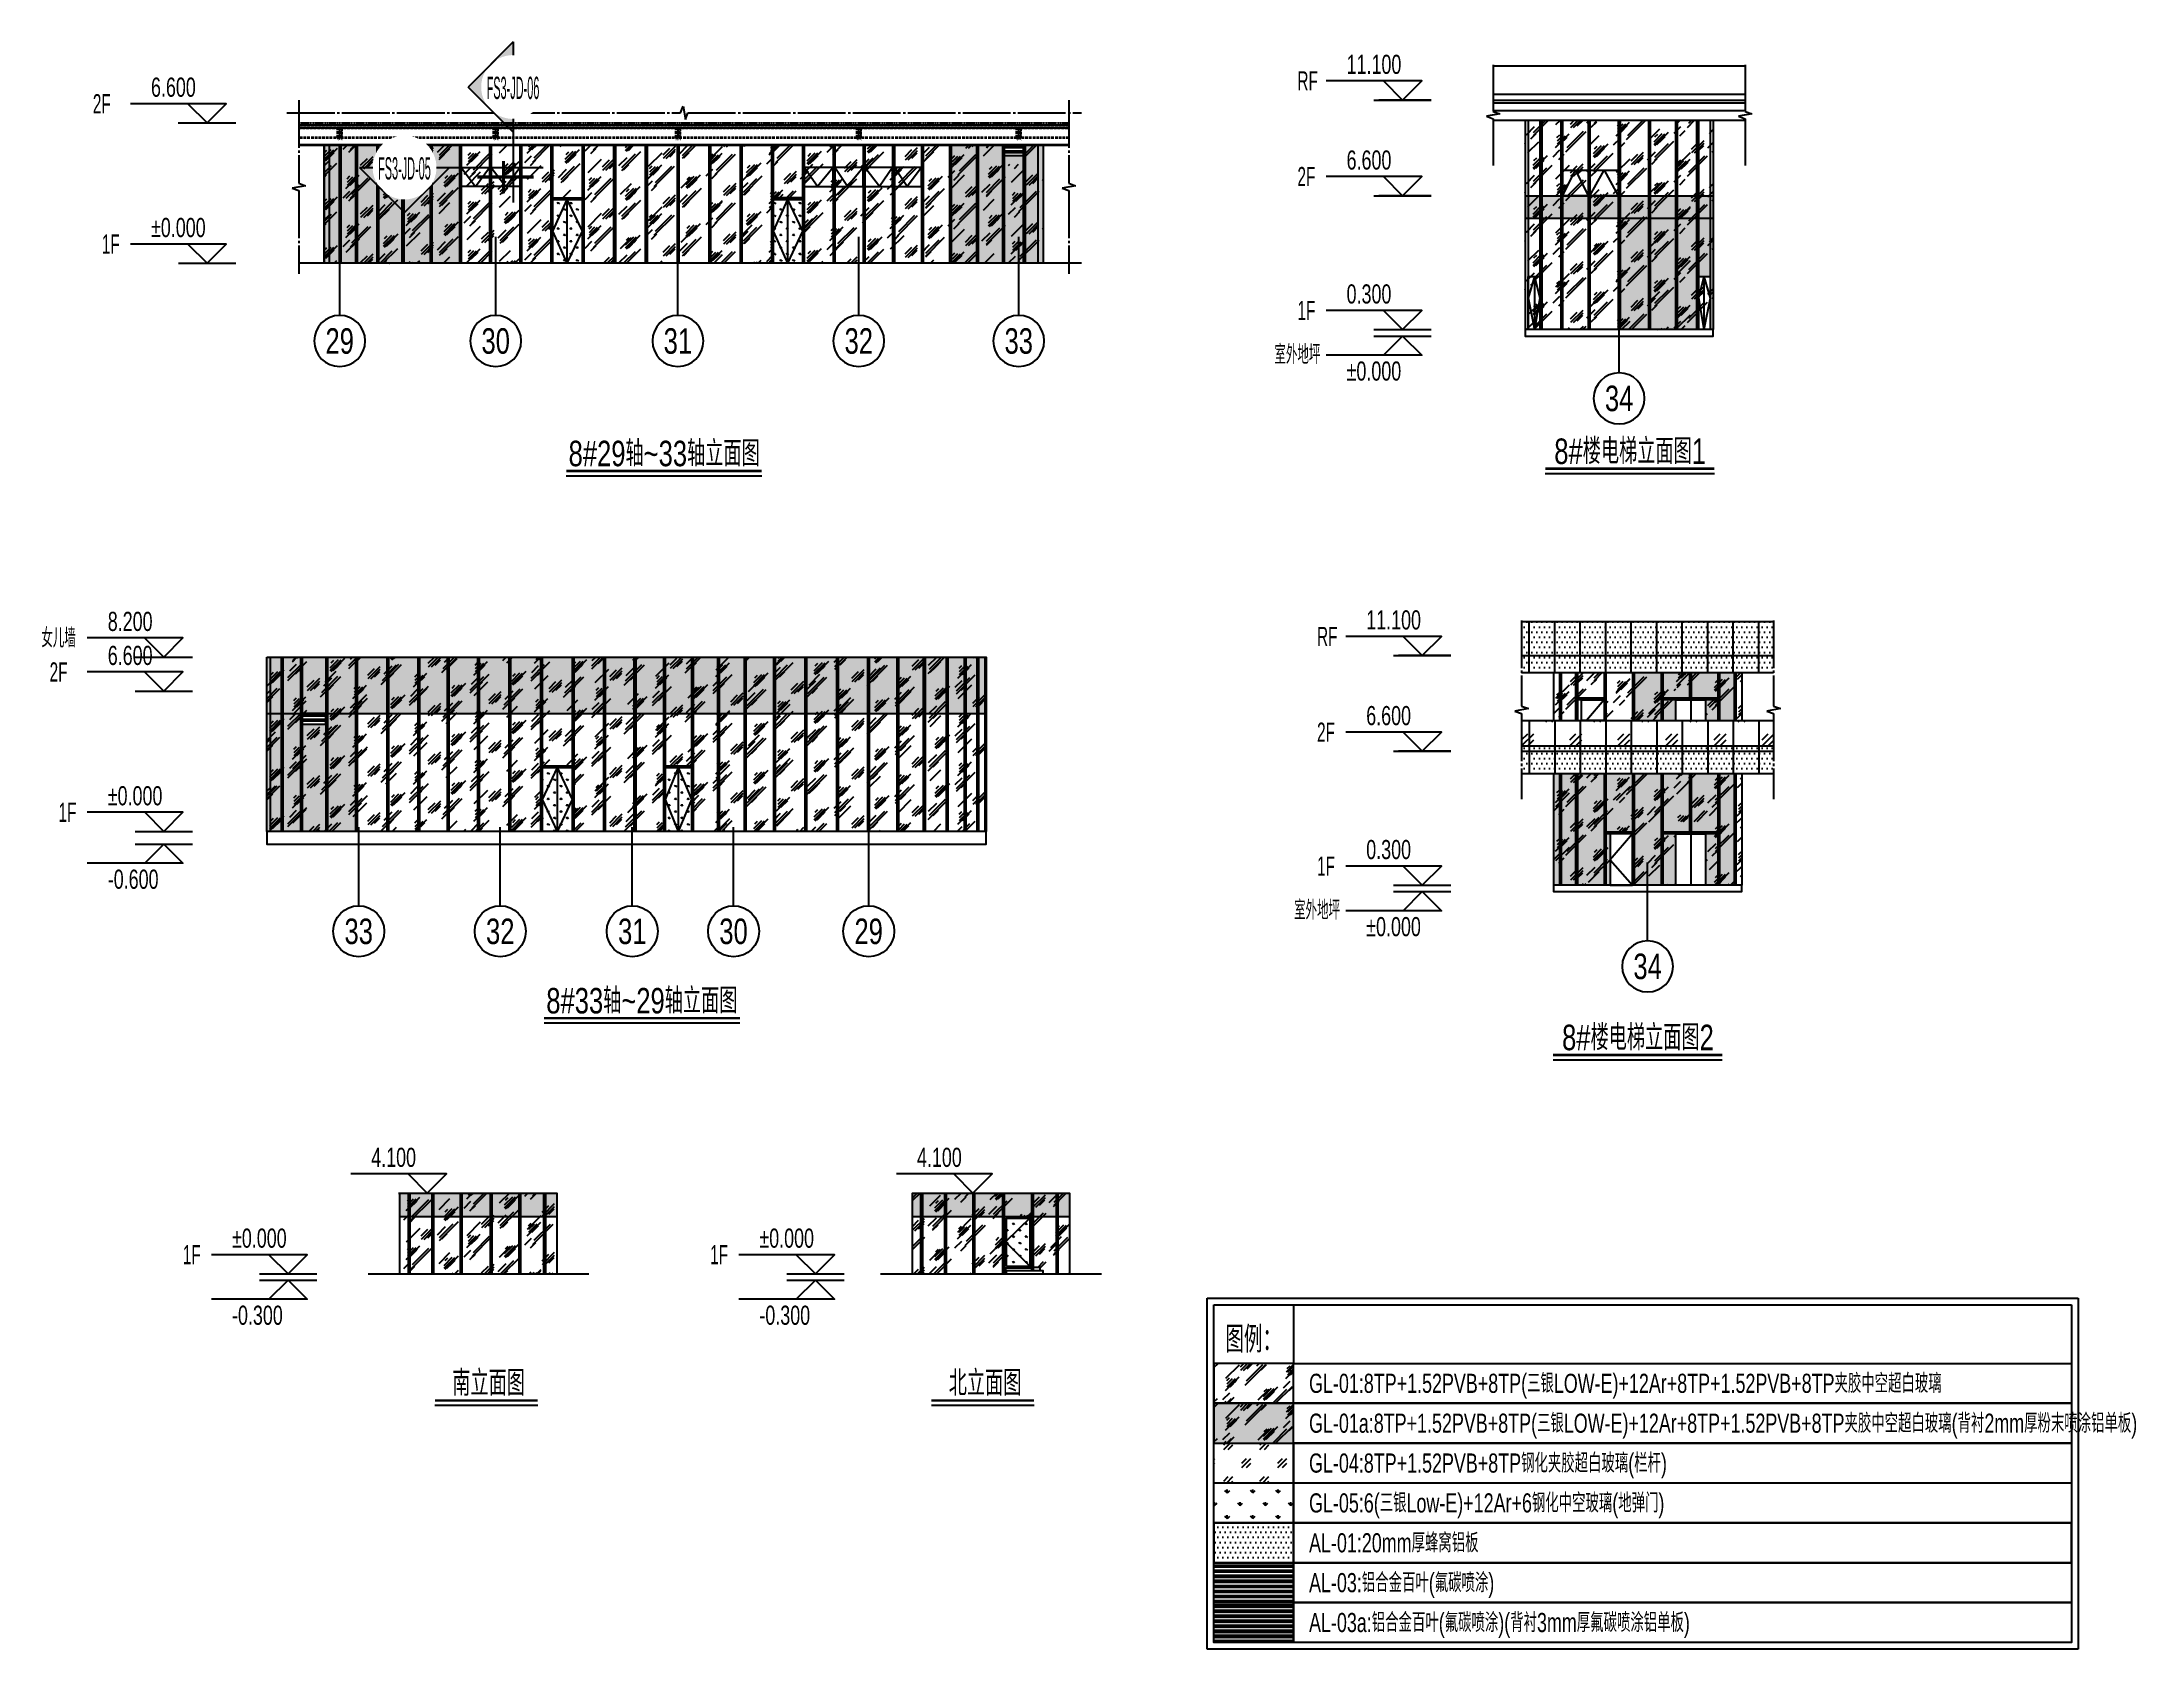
# Model space of a CAD drawing. Extents: x 2698488 to 3036784, y -7225 to 132783.
# Drawn here: x 2938260 to 3036784, y -7225 to 68370 of the extents above; entities that cross this region are included whole.
import ezdxf
from ezdxf.enums import TextEntityAlignment as Align

# ---------------------------------------------------------------- set-up
doc = ezdxf.new("R2010")
doc.units = 0
doc.linetypes.add('DASH', pattern=[0.35, 0.25, -0.1])
doc.linetypes.add('JIS_08_15', pattern=[17.25, 15, -0.75, 0.75, -0.75])
doc.layers.get('0').update_dxf_attribs({"color": 8})
for name, color, linetype in [('#分隔线', 8, 'JIS_08_15'), ('#填充层', 8, 'Continuous'), ('#幕墙分格线-立面', 8, 'Continuous'), ('#文字', 8, 'Continuous'), ('#标注', 8, 'Continuous'), ('#结构边线+内凹外凸边线', 8, 'Continuous'), ('#非幕墙范围构件', 8, 'DASH'), ('A-AL', 8, 'Continuous'), ('A-BEAM-SECT-S', 8, 'Continuous'), ('dim', 8, 'Continuous'), ('PUB_TITLE', 8, 'Continuous'), ('建-填充', 8, 'Continuous'), ('建-门窗开启方式', 8, 'Continuous')]:
    doc.layers.add(name, color=color, linetype=linetype)
doc.layers.add('打印', color=8, linetype='Continuous', plot=False)
doc.styles.add('#文字', font='jrs.shx', dxfattribs={"width": 0.7, "bigfont": 'hztxt.shx'})
doc.styles.add('HZ', font='jrs.shx', dxfattribs={"width": 0.6, "bigfont": 'hztxt.shx'})
doc.styles.add('JHZX', font='jrs.shx', dxfattribs={"width": 0.6, "bigfont": 'jhz.shx'})
doc.styles.add('XD2008', font='@1romans.shx', dxfattribs={"width": 0.7, "bigfont": '!hztxt.shx'})
doc.styles.add('楷体', font='jrs.shx', dxfattribs={"width": 0.75})
pattern_1 = [(45, (180, -6505.5), (0, 2291.026), [900, -540, 900, -540, 360, -784.92235]), (45, (135, -6460.5), (0, 2291.026), [720, -900, 540, -540, 630, -694.92236]), (45, (135, -6325.5), (0, 2291.026), [540, -1080, 360, -540, 810, -694.92236]), (45, (270, -6460.5), (0, 2291.026), [540, -1080, 450, -1954.9223]), (45, (405, -6325.5), (0, 2291.026), [270, -1350, 180, -2224.9223]), (45, (180, -6100.5), (0, 2291.026), [180, -1350, 180, -720, 450, -1144.92235]), (45, (990, -6235.5), (0, 2291.026), [900, -1350, 1080, -712.9224]), (45, (990, -6370.5), (0, 2291.026), [1260, -900, 1350, -532.9224]), (45, (1215, -6190.5), (0, -2545.5844), [900, -1260, 720, -1144.9224]), (45, (1080, -5920.5), (0, 2291.026), [450, -1800, 540, -1234.9224]), (45, (1350, -6055.5), (0, 2291.026), [360, -1800, 360, -1504.9223])]
pattern_2 = [(45, (180, -2942.3), (0, 2291.026), [900, -540, 900, -540, 360, -784.92235]), (45, (135, -2897.3), (0, 2291.026), [720, -900, 540, -540, 630, -694.92236]), (45, (135, -2762.3), (0, 2291.026), [540, -1080, 360, -540, 810, -694.92236]), (45, (270, -2897.3), (0, 2291.026), [540, -1080, 450, -1954.9223]), (45, (405, -2762.3), (0, 2291.026), [270, -1350, 180, -2224.9223]), (45, (180, -2537.3), (0, 2291.026), [180, -1350, 180, -720, 450, -1144.92235]), (45, (990, -2672.3), (0, 2291.026), [900, -1350, 1080, -712.9224]), (45, (990, -2807.3), (0, 2291.026), [1260, -900, 1350, -532.9224]), (45, (1215, -2627.3), (0, -2545.5844), [900, -1260, 720, -1144.9224]), (45, (1080, -2357.3), (0, 2291.026), [450, -1800, 540, -1234.9224]), (45, (1350, -2492.3), (0, 2291.026), [360, -1800, 360, -1504.9223])]
pattern_3 = [(90, (0, -6595.46), (-299.338642, 299.338642), [79.3742, -519.303045]), (45, (0, -6595.46), (-299.338847, 299.338847), [79.3742, -343.954845]), (135, (0, -6595.46), (-299.338847, -299.338847), [79.3742, -343.954845])]

# ---------------------------------------------------------------- blocks, each defined once
blk = doc.blocks.new('LEVEL')
blk.add_line((9, 0), (0, 0))
blk.add_lwpolyline([(7.5, 3), (4.5, 0), (1.5, 3), (16.5, 3)])
at = {"style": '楷体', "width": 0.75}
blk.add_attdef('LEVEL', text='', height=3.5, dxfattribs=at).set_placement((9.33, 5.59), align=Align.MIDDLE_CENTER)
blk.add_attdef('FLOOR', text='', height=3.5, dxfattribs=at).set_placement((17.5, 3), align=Align.MIDDLE_LEFT)
blk = doc.blocks.new('*U29')
blk.add_line((0, -20), (0, -7.69))
blk.add_circle((0, -24), 4)
at = {"style": 'JHZX', "width": 0.75}
blk.add_attdef('AXES', text='', height=4, dxfattribs=at).set_placement((0, -24), align=Align.MIDDLE_CENTER)
blk = doc.blocks.new('*U30')
blk.add_line((0, -20), (0, -7.69))
blk.add_circle((0, -24), 4)
at = {"style": 'JHZX', "width": 0.75}
blk.add_attdef('AXES', text='', height=4, dxfattribs=at).set_placement((0, -24), align=Align.MIDDLE_CENTER)
blk = doc.blocks.new('*U31')
blk.add_line((0, -20), (0, -7.69))
blk.add_circle((0, -24), 4)
at = {"style": 'JHZX', "width": 0.75}
blk.add_attdef('AXES', text='', height=4, dxfattribs=at).set_placement((0, -24), align=Align.MIDDLE_CENTER)
blk = doc.blocks.new('*U32')
blk.add_line((0, -20), (0, -7.69))
blk.add_circle((0, -24), 4)
at = {"style": 'JHZX', "width": 0.75}
blk.add_attdef('AXES', text='', height=4, dxfattribs=at).set_placement((0, -24), align=Align.MIDDLE_CENTER)
blk = doc.blocks.new('*U33')
blk.add_line((0, -20), (0, -7.69))
blk.add_circle((0, -24), 4)
at = {"style": 'JHZX', "width": 0.75}
blk.add_attdef('AXES', text='', height=4, dxfattribs=at).set_placement((0, -24), align=Align.MIDDLE_CENTER)
blk = doc.blocks.new('*U51')
blk.add_line((-15.28, -0.75), (15.45, -0.75))
at = {"const_width": 0.4}
blk.add_lwpolyline([(-15.28, 0), (15.45, 0)], dxfattribs=at)
at = {"style": 'JHZX', "width": 0.75}
blk.add_attdef('立面图', text='', height=4, dxfattribs=at).set_placement((0.06, 2.74), align=Align.MIDDLE_CENTER)
blk = doc.blocks.new('*U55')
blk.add_line((-15.3, -0.75), (15.36, -0.75))
at = {"const_width": 0.4}
blk.add_lwpolyline([(-15.3, 0), (15.36, 0)], dxfattribs=at)
at = {"style": 'JHZX', "width": 0.75}
blk.add_attdef('立面图', text='', height=4, dxfattribs=at).set_placement((0.06, 2.74), align=Align.MIDDLE_CENTER)
blk = doc.blocks.new('*U34')
blk.add_line((0, -20), (0, -7.69))
blk.add_circle((0, -24), 4)
at = {"style": 'JHZX', "width": 0.75}
blk.add_attdef('AXES', text='', height=4, dxfattribs=at).set_placement((0, -24), align=Align.MIDDLE_CENTER)
blk = doc.blocks.new('*U35')
blk.add_line((0, -20), (0, -7.69))
blk.add_circle((0, -24), 4)
at = {"style": 'JHZX', "width": 0.75}
blk.add_attdef('AXES', text='', height=4, dxfattribs=at).set_placement((0, -24), align=Align.MIDDLE_CENTER)
blk = doc.blocks.new('*U36')
blk.add_line((0, -20), (0, -7.69))
blk.add_circle((0, -24), 4)
at = {"style": 'JHZX', "width": 0.75}
blk.add_attdef('AXES', text='', height=4, dxfattribs=at).set_placement((0, -24), align=Align.MIDDLE_CENTER)
blk = doc.blocks.new('*U37')
blk.add_line((0, -20), (0, -7.69))
blk.add_circle((0, -24), 4)
at = {"style": 'JHZX', "width": 0.75}
blk.add_attdef('AXES', text='', height=4, dxfattribs=at).set_placement((0, -24), align=Align.MIDDLE_CENTER)
blk = doc.blocks.new('*U38')
blk.add_line((0, -20), (0, -7.69))
blk.add_circle((0, -24), 4)
at = {"style": 'JHZX', "width": 0.75}
blk.add_attdef('AXES', text='', height=4, dxfattribs=at).set_placement((0, -24), align=Align.MIDDLE_CENTER)
blk = doc.blocks.new('500-200')
at = {"layer": '#非幕墙范围构件', "ltscale": 500}
for p, q in [((0, 30), (0, 470)), ((200, 470), (200, 30))]:
    blk.add_line(p, q, dxfattribs=at)
blk.add_lwpolyline([(108, 470), (200, 470), (200, 500), (0, 500), (0, 470), (92, 470), (92, 30), (0, 30), (0, 0), (200, 0), (200, 30), (108, 30)], close=True, dxfattribs=at)
for points in [[(12, 30), (12, 470)], [(62, 470), (92, 440)], [(62, 30), (92, 60)], [(138, 470), (108, 440)], [(138, 30), (108, 60)], [(188, 30), (188, 470)]]:
    blk.add_lwpolyline(points, dxfattribs=at)
at = {"layer": '#非幕墙范围构件', "ltscale": 500, "style": 'XD2008', "width": 0.6}
blk.add_text('500*200', height=70, dxfattribs=at).set_placement((-7, -103))
blk = doc.blocks.new('A$Ca3140e65')
at = {"layer": '#填充层', "ltscale": 5}
h = blk.add_hatch(dxfattribs=at)
h.set_pattern_fill('玻璃2', color=256, scale=0.5)
h.set_pattern_definition([(45, (-383.2126, 917.671), (0, 7.636753), [3, -1.8, 3, -1.8, 1.2, -2.616408]), (45, (-383.3626, 917.821), (0, 7.636753), [2.4, -3, 1.8, -1.8, 2.1, -2.316408]), (45, (-383.3626, 918.271), (0, 7.636753), [1.8, -3.6, 1.2, -1.8, 2.7, -2.316408]), (45, (-382.9126, 917.821), (0, 7.636753), [1.8, -3.6, 1.5, -6.516408]), (45, (-382.4626, 918.271), (0, 7.636753), [0.9, -4.5, 0.6, -7.416408]), (45, (-383.2126, 919.021), (0, 7.636753), [0.6, -4.5, 0.6, -2.4, 1.5, -3.816408]), (45, (-380.5126, 918.571), (0, 7.636753), [3, -4.5, 3.6, -2.376408]), (45, (-380.5126, 918.121), (0, 7.636753), [4.2, -3, 4.5, -1.776408]), (45, (-379.7626, 918.721), (0, -8.48528), [3, -4.2, 2.4, -3.81641]), (45, (-380.2126, 919.621), (0, 7.636753), [1.5, -6, 1.8, -4.116408]), (45, (-379.3126, 919.171), (0, 7.636753), [1.2, -6, 1.2, -5.016408])])
h.paths.add_polyline_path([(-135.52, 44.79), (-123.02, 44.79), (-123.02, 38.54), (-135.52, 38.54)])
h = blk.add_hatch(dxfattribs=at)
h.set_pattern_fill('玻璃2', color=256, scale=0.5)
h.set_pattern_definition([(45, (-383.2126, 911.421), (0, 7.636753), [3, -1.8, 3, -1.8, 1.2, -2.616408]), (45, (-383.3626, 911.571), (0, 7.636753), [2.4, -3, 1.8, -1.8, 2.1, -2.316408]), (45, (-383.3626, 912.021), (0, 7.636753), [1.8, -3.6, 1.2, -1.8, 2.7, -2.316408]), (45, (-382.9126, 911.571), (0, 7.636753), [1.8, -3.6, 1.5, -6.516408]), (45, (-382.4626, 912.021), (0, 7.636753), [0.9, -4.5, 0.6, -7.416408]), (45, (-383.2126, 912.771), (0, 7.636753), [0.6, -4.5, 0.6, -2.4, 1.5, -3.816408]), (45, (-380.5126, 912.321), (0, 7.636753), [3, -4.5, 3.6, -2.376408]), (45, (-380.5126, 911.871), (0, 7.636753), [4.2, -3, 4.5, -1.776408]), (45, (-379.7626, 912.471), (0, -8.48528), [3, -4.2, 2.4, -3.81641]), (45, (-380.2126, 913.371), (0, 7.636753), [1.5, -6, 1.8, -4.116408]), (45, (-379.3126, 912.921), (0, 7.636753), [1.2, -6, 1.2, -5.016408])])
h.paths.add_polyline_path([(-135.52, 38.54), (-123.02, 38.54), (-123.02, 32.29), (-135.52, 32.29)])
h = blk.add_hatch(dxfattribs=at)
h.set_pattern_fill('玻璃A', color=256, scale=0.5)
h.set_pattern_definition([(45, (-383.8126, 923.6208), (-2.828427, 2.828427), [2, -2]), (45, (-383.8126, 924.328), (-2.828427, 2.828427), [1, -3]), (45, (-383.1055, 923.6208), (-2.828427, 2.828427), [1, -3])])
h.paths.add_polyline_path([(-135.52, 32.29), (-123.02, 32.29), (-123.02, 26.04), (-135.52, 26.04)])
h = blk.add_hatch(dxfattribs=at)
h.set_pattern_fill('GRASS', color=256)
h.set_pattern_definition([(90, (-10113.5167, 30.3334), (-1.99559095, 1.99559095), [0.5291613, -3.4620203]), (45, (-10113.5167, 30.3334), (-1.9955923, 1.9955923), [0.5291613, -2.2930323]), (135, (-10113.5167, 30.3334), (-1.9955923, -1.9955923), [0.5291613, -2.2930323])])
h.paths.add_polyline_path([(-135.52, 26.04), (-123.02, 26.04), (-123.02, 19.79), (-135.52, 19.79)])
h = blk.add_hatch(dxfattribs=at)
h.set_pattern_fill('DOTS', color=256, scale=0.5)
h.set_pattern_definition([(0, (-383.81256, 917.3708), (0.396875, 0.79375), [0, -0.79375])])
h.paths.add_polyline_path([(-135.52, 19.79), (-123.02, 19.79), (-123.02, 13.54), (-135.52, 13.54)])
h = blk.add_hatch(dxfattribs=at)
h.set_pattern_fill('STEEL', color=256, scale=0.5, angle=135)
h.set_pattern_definition([(180, (-4799.25834, -14.87965), (-5e-17, -0.79375), []), (180, (-4799.539, -15.1603), (-5e-17, -0.79375), [])])
h.paths.add_polyline_path([(-135.52, 13.54), (-123.02, 13.54), (-123.02, 7.29), (-135.52, 7.29)])
h = blk.add_hatch(dxfattribs=at)
h.set_pattern_fill('STEEL', color=256, scale=0.5, angle=135)
h.set_pattern_definition([(180, (-4799.25834, -21.12965), (-5e-17, -0.79375), []), (180, (-4799.539, -21.4103), (-5e-17, -0.79375), [])])
h.paths.add_polyline_path([(-135.52, 7.29), (-123.02, 7.29), (-123.02, 1.04), (-135.52, 1.04)])
h = blk.add_hatch(color=256, dxfattribs=at)
h.dxf.hatch_style = 1
h.paths.add_polyline_path([(-135.52, 7.29), (-123.02, 7.29), (-123.02, 1.04), (-135.52, 1.04)])
at = {"layer": '建-填充', "ltscale": 300}
h = blk.add_hatch(color=256, dxfattribs=at)
h.dxf.hatch_style = 1
h.paths.add_polyline_path([(-135.52, 38.54), (-123.02, 38.54), (-123.02, 32.29), (-135.52, 32.29)])
at = {"layer": '#标注'}
for p, q in [((-123.02, 44.79), (-1.04, 44.79)), ((-1.04, 38.54), (-123.02, 38.54)), ((-123.02, 38.54), (-1.04, 38.54)), ((-135.52, 32.29), (-135.52, 32.95)), ((-1.04, 32.95), (-1.04, 32.29)), ((-135.52, 32.29), (-123.02, 32.29)), ((-135.52, 19.79), (-135.52, 32.29)), ((-123.02, 32.29), (-1.04, 32.29)), ((-1.04, 32.29), (-123.02, 32.29)), ((-1.04, 32.29), (-1.04, 19.79)), ((-123.02, 26.04), (-123.02, 19.79)), ((-123.02, 19.79), (-123.02, 26.04)), ((-123.02, 19.79), (-135.52, 19.79)), ((-123.02, 19.79), (-135.52, 19.79)), ((-135.52, 19.79), (-135.52, 13.54)), ((-135.52, 19.79), (-123.02, 19.79)), ((-135.52, 13.54), (-135.52, 19.79)), ((-135.52, 19.79), (-135.52, 13.54)), ((-135.52, 19.79), (-123.02, 19.79)), ((-135.52, 13.54), (-135.52, 19.79)), ((-135.52, 13.54), (-135.52, 19.79)), ((-1.04, 19.79), (-123.02, 19.79)), ((-1.04, 19.79), (-123.02, 19.79)), ((-123.02, 19.79), (-123.02, 13.54)), ((-123.02, 19.79), (-1.04, 19.79)), ((-123.02, 13.54), (-123.02, 19.79)), ((-123.02, 19.79), (-1.04, 19.79)), ((-1.04, 13.54), (-1.04, 19.79)), ((-1.04, 19.79), (-1.04, 13.54)), ((-1.04, 13.54), (-1.04, 19.79)), ((-1.04, 19.79), (-1.04, 13.54)), ((-1.04, 19.79), (-1.04, 13.54)), ((-123.02, 13.54), (-135.52, 13.54)), ((-135.52, 13.54), (-123.02, 13.54)), ((-123.02, 13.54), (-135.52, 13.54)), ((-1.04, 13.54), (-123.02, 13.54)), ((-123.02, 13.54), (-1.04, 13.54)), ((-1.04, 13.54), (-123.02, 13.54))]:
    blk.add_line(p, q, dxfattribs=at)
for points in [[(-123.02, 44.79), (-135.52, 44.79), (-135.52, 38.54), (-123.02, 38.54)], [(-123.02, 38.54), (-135.52, 38.54), (-135.52, 32.29), (-123.02, 32.29)], [(-135.52, 32.29), (-123.02, 32.29), (-123.02, 26.04), (-135.52, 26.04)], [(-123.02, 32.29), (-1.04, 32.29), (-1.04, 26.04), (-123.02, 26.04)], [(-123.02, 13.54), (-135.52, 13.54), (-135.52, 19.79), (-123.02, 19.79)], [(-123.02, 19.79), (-1.04, 19.79), (-1.04, 13.54), (-123.02, 13.54)], [(-123.02, 7.29), (-135.52, 7.29), (-135.52, 13.54), (-123.02, 13.54)], [(-123.02, 13.54), (-1.04, 13.54), (-1.04, 7.29), (-123.02, 7.29)], [(-123.02, 1.04), (-135.52, 1.04), (-135.52, 7.29), (-123.02, 7.29)], [(-123.02, 7.29), (-1.04, 7.29), (-1.04, 1.04), (-123.02, 1.04)]]:
    blk.add_lwpolyline(points, close=True, dxfattribs=at)
for points in [[(-1.04, 44.79), (-1.04, 38.54)], [(-1.04, 38.54), (-1.04, 32.95)]]:
    blk.add_lwpolyline(points, dxfattribs=at)
for p, q in [((-136.56, 55.01), (0, 55.01)), ((-136.56, 0), (-136.56, 55.01)), ((-135.52, 53.97), (-1.04, 53.97)), ((-135.52, 1.04), (-135.52, 53.97)), ((-135.52, 53.97), (-123.02, 53.97)), ((-135.52, 44.79), (-135.52, 53.97)), ((-123.02, 53.97), (-123.02, 44.79)), ((-1.04, 53.97), (-1.04, 1.04)), ((0, 55.01), (0, 0)), ((-123.02, 44.79), (-135.52, 44.79)), ((0, 0), (-136.56, 0)), ((-1.04, 1.04), (-135.52, 1.04))]:
    blk.add_line(p, q)
at = {"layer": '#文字', "style": '#文字', "width": 0.7}
blk.add_text('图例：', height=4.167, dxfattribs=at).set_placement((-129.36, 48.76), align=Align.MIDDLE)
for s, p in [('GL-01:8TP+1.52PVB+8TP(三银LOW-E)+12Ar+8TP+1.52PVB+8TP夹胶中空超白玻璃', (-120.6, 41.67)), ('GL-01a:8TP+1.52PVB+8TP(三银LOW-E)+12Ar+8TP+1.52PVB+8TP夹胶中空超白玻璃(背衬2mm厚粉末喷涂铝单板)', (-120.6, 35.42)), ('GL-04:8TP+1.52PVB+8TP钢化夹胶超白玻璃(栏杆)', (-120.6, 29.17)), ('GL-05:6(三银Low-E)+12Ar+6钢化中空玻璃(地弹门) ', (-120.6, 22.92)), ('AL-01:20mm厚蜂窝铝板', (-120.6, 16.67)), ('AL-03:铝合金百叶(氟碳喷涂)', (-120.6, 10.42)), ('AL-03a:铝合金百叶(氟碳喷涂)(背衬3mm厚氟碳喷涂铝单板)', (-120.6, 4.17))]:
    blk.add_text(s, height=3, dxfattribs=at).set_placement(p, align=Align.MIDDLE_LEFT)
blk = doc.blocks.new('*U52')
blk.add_line((-13.25, -0.75), (13.28, -0.75))
at = {"const_width": 0.4}
blk.add_lwpolyline([(-13.25, 0), (13.28, 0)], dxfattribs=at)
at = {"style": 'JHZX', "width": 0.75}
blk.add_attdef('立面图', text='', height=4, dxfattribs=at).set_placement((0.06, 2.74), align=Align.MIDDLE_CENTER)
blk = doc.blocks.new('*U42')
at = {"const_width": 0.5}
for points in [[(4.16, -15.59), (4.16, -10.59)], [(4.16, -15.67), (4.16, -10.67)]]:
    blk.add_lwpolyline(points, dxfattribs=at)
blk.add_wipeout([(5.35, 6), (4.72, 5.92), (4.11, 5.76), (3.53, 5.53), (2.98, 5.23), (2.47, 4.86), (2.01, 4.43), (1.61, 3.94), (1.27, 3.41), (1, 2.84), (0.81, 2.25), (0.69, 1.63), (0.65, 1), (0.69, 0.37), (0.81, -0.25), (1, -0.84), (1.27, -1.41), (1.61, -1.94), (2.01, -2.43), (2.47, -2.86), (2.98, -3.23), (3.53, -3.53), (4.11, -3.76), (4.72, -3.92), (5.35, -4), (5.97, -4), (6.6, -3.92), (7.21, -3.76), (7.79, -3.53), (8.34, -3.23), (8.85, -2.86), (9.31, -2.43), (9.71, -1.94), (10.05, -1.41), (10.32, -0.84), (10.51, -0.25), (10.63, 0.37), (10.67, 1), (10.63, 1.63), (10.51, 2.25), (10.32, 2.84), (10.05, 3.41), (9.71, 3.94), (9.31, 4.43), (8.85, 4.86), (8.34, 5.23), (7.79, 5.53), (7.21, 5.76), (6.6, 5.92), (5.97, 6)])
h = blk.add_hatch(color=256)
h.paths.add_polyline_path([(5.66, 8.07), (2.12, 4.54), (2.47, 4.86), (2.98, 5.23), (3.53, 5.53), (4.11, 5.76), (4.72, 5.92), (5.35, 6), (5.66, 6)])
h.paths.add_polyline_path([(0.69, 1.63), (0.81, 2.25), (1, 2.84), (1.27, 3.41), (1.61, 3.94), (1.97, 4.39), (-1.41, 1), (1.97, -2.39), (1.61, -1.94), (1.27, -1.41), (1, -0.84), (0.81, -0.25), (0.69, 0.37), (0.65, 1)])
h.paths.add_polyline_path([(5.66, -4), (5.35, -4), (4.72, -3.92), (4.11, -3.76), (3.53, -3.53), (2.98, -3.23), (2.47, -2.86), (2.12, -2.54), (5.66, -6.07)])
for p, q in [((5.66, 8.07), (-1.41, 1)), ((5.66, 8.07), (5.66, 6)), ((5.66, -6.07), (-1.41, 1)), ((5.66, -4), (5.66, -17.09))]:
    blk.add_line(p, q)
at = {"style": 'JHZX', "width": 0.563875}
blk.add_attdef('DANO.', text='', height=3.5, dxfattribs=at).set_placement((1.51, -0.88), (9.78, -0.88), align=Align.FIT)
blk = doc.blocks.new('*U43')
at = {"const_width": 0.5}
for points in [[(4.16, -15.39), (4.16, -10.39)], [(4.16, -19.24), (4.16, -14.24)]]:
    blk.add_lwpolyline(points, dxfattribs=at)
blk.add_wipeout([(5.35, 6), (4.72, 5.92), (4.11, 5.76), (3.53, 5.53), (2.98, 5.23), (2.47, 4.86), (2.01, 4.43), (1.61, 3.94), (1.27, 3.41), (1, 2.84), (0.81, 2.25), (0.69, 1.63), (0.65, 1), (0.69, 0.37), (0.81, -0.25), (1, -0.84), (1.27, -1.41), (1.61, -1.94), (2.01, -2.43), (2.47, -2.86), (2.98, -3.23), (3.53, -3.53), (4.11, -3.76), (4.72, -3.92), (5.35, -4), (5.97, -4), (6.6, -3.92), (7.21, -3.76), (7.79, -3.53), (8.34, -3.23), (8.85, -2.86), (9.31, -2.43), (9.71, -1.94), (10.05, -1.41), (10.32, -0.84), (10.51, -0.25), (10.63, 0.37), (10.67, 1), (10.63, 1.63), (10.51, 2.25), (10.32, 2.84), (10.05, 3.41), (9.71, 3.94), (9.31, 4.43), (8.85, 4.86), (8.34, 5.23), (7.79, 5.53), (7.21, 5.76), (6.6, 5.92), (5.97, 6)])
h = blk.add_hatch(color=256)
h.paths.add_polyline_path([(5.66, 8.07), (2.12, 4.54), (2.47, 4.86), (2.98, 5.23), (3.53, 5.53), (4.11, 5.76), (4.72, 5.92), (5.35, 6), (5.66, 6)])
h.paths.add_polyline_path([(0.69, 1.63), (0.81, 2.25), (1, 2.84), (1.27, 3.41), (1.61, 3.94), (1.97, 4.39), (-1.41, 1), (1.97, -2.39), (1.61, -1.94), (1.27, -1.41), (1, -0.84), (0.81, -0.25), (0.69, 0.37), (0.65, 1)])
h.paths.add_polyline_path([(5.66, -4), (5.35, -4), (4.72, -3.92), (4.11, -3.76), (3.53, -3.53), (2.98, -3.23), (2.47, -2.86), (2.12, -2.54), (5.66, -6.07)])
for p, q in [((5.66, 8.07), (-1.41, 1)), ((5.66, 8.07), (5.66, 6)), ((5.66, -6.07), (-1.41, 1)), ((5.66, -4), (5.66, -20.74))]:
    blk.add_line(p, q)
at = {"style": 'JHZX', "width": 0.563875}
blk.add_attdef('DANO.', text='', height=3.5, rotation=270, dxfattribs=at).set_placement((3.78, 5.15), (3.78, -3.12), align=Align.FIT)
blk = doc.blocks.new('*U56')
blk.add_line((-8.36, -0.75), (7.75, -0.75))
at = {"const_width": 0.4}
blk.add_lwpolyline([(-8.36, 0), (7.75, 0)], dxfattribs=at)
at = {"style": 'JHZX', "width": 0.75}
blk.add_attdef('立面图', text='', height=4, dxfattribs=at).set_placement((0.06, 2.74), align=Align.MIDDLE_CENTER)
blk = doc.blocks.new('*U76')
at = {"layer": 'dim', "ltscale": 300}
for points in [[(0, 1175), (0, 3575)], [(0, -1075), (0, -3575)]]:
    blk.add_lwpolyline(points, dxfattribs=at)
blk = doc.blocks.new('*U77')
at = {"layer": '#幕墙分格线-立面'}
for p in [(0, 0), (1200, 0), (2400, 0), (3600, 0), (4800, 0), (6000, 0), (7200, 0), (8400, 0), (9600, 0), (10800, 0)]:
    blk.add_blockref('*U76', p, dxfattribs=at)

msp = doc.modelspace()

# ---------------------------------------------------------------- hatches: boundary and pattern name
at = {"layer": '#填充层'}
h = msp.add_hatch(dxfattribs=at)
h.set_pattern_fill('钢筋混凝土', color=256, scale=150, style=0)
h.set_pattern_definition([(45, (0, -6595.46), (-265.165043, 265.165043), []), (50, (0, -6595.5), (1075.89027, -94.1282), [112.5, -1237.5]), (355, (0, -6595.5), (-208.127, 1128.2882), [90, -990]), (100.4514, (89.7, -6603.3), (867.76407, 1034.1593), [95.6103, -1051.71317]), (46.1842, (0, -6295.5), (1600.8616, -248.2785), [168.75, -1856.25]), (96.6356, (133.4, -6316.2), (1401.99406, 1461.1768), [143.4154, -1577.5695]), (351.1842, (0, -6295.5), (1401.9929, 1461.1779), [135, -1485]), (21, (150, -6370.5), (895.36058, -603.92834), [112.5, -1237.5]), (326, (150, -6370.5), (364.973, 1087.72507), [90, -990]), (71.4514, (224.6, -6420.8), (1260.33394, 483.79575), [95.6103, -1051.71317]), (37.5, (0, -6595.46), (18.239783, 499.34078), [0, -978, 0, -1005, 0, -993.75]), (7.5, (0, -6595.46), (394.60431, 591.61757), [0, -573, 0, -955.5, 0, -378.75]), (327.5, (-334.5, -6595.46), (800.733654, -33.83231), [0, -375, 0, -1170, 0, -1552.5]), (317.5, (-484.5, -6595.46), (874.77925, 150.15747), [0, -487.5, 0, -777, 0, -1102.5])])
h.paths.add_polyline_path([(2950346, 64342), (2986573, 64342), (2986573, 64462), (2950346, 64462)])
at = {"layer": '#填充层', "ltscale": 5}
h = msp.add_hatch(dxfattribs=at)
h.set_pattern_fill('玻璃2', color=256, scale=150)
h.set_pattern_definition(pattern_1)
h.paths.add_polyline_path([(3011430, 54836), (3012463, 54836), (3016890, 54836), (3016890, 64686), (3008035, 64686), (3008035, 54836), (3010006, 54836), (3011039, 54836)])
h = msp.add_hatch(dxfattribs=at)
h.set_pattern_fill('玻璃2', color=256, scale=150)
h.set_pattern_definition(pattern_1)
h.paths.add_polyline_path([(2983485, 62612), (2984472, 62612), (2984472, 63512), (2983485, 63512)], flags=16)
h.paths.add_polyline_path([(2974087, 60962), (2974087, 57962), (2985373, 57962), (2985373, 63512), (2951546, 63512), (2951546, 57962), (2962246, 57962), (2962246, 60962), (2963716, 60962), (2963716, 57962), (2972629, 57962), (2972629, 60962)])
h = msp.add_hatch(dxfattribs=at)
h.set_pattern_fill('GRASS', color=256, scale=150)
h.set_pattern_definition(pattern_3)
h.paths.add_polyline_path([(2962206, 60962), (2963676, 60962), (2963676, 57962), (2962206, 57962)])
h = msp.add_hatch(dxfattribs=at)
h.set_pattern_fill('GRASS', color=256, scale=150)
h.set_pattern_definition(pattern_3)
h.paths.add_polyline_path([(2972669, 60950), (2974047, 60962), (2974047, 57962), (2972669, 57950)])
h = msp.add_hatch(dxfattribs=at)
h.set_pattern_fill('DOTS', color=256, scale=150)
h.set_pattern_definition([(0, (3007875.6, 38703.88), (119.0625, 238.125), [0, -238.125])])
h.paths.add_polyline_path([(3019731, 38704), (3007876, 38704), (3007876, 41104), (3019731, 41104)])
h = msp.add_hatch(dxfattribs=at)
h.set_pattern_fill('玻璃2', color=256, scale=150)
h.set_pattern_definition([(45, (2949024.3, 31324.8), (0, 2291.026), [900, -540, 900, -540, 360, -784.92]), (45, (2948979.3, 31369.8), (0, 2291.026), [720, -900, 540, -540, 630, -694.92]), (45, (2948979.3, 31504.8), (0, 2291.026), [540, -1080, 360, -540, 810, -694.92]), (45, (2949114.3, 31369.8), (0, 2291.026), [540, -1080, 450, -1954.92]), (45, (2949249.3, 31504.8), (0, 2291.026), [270, -1350, 180, -2224.92]), (45, (2949024.3, 31729.8), (0, 2291.026), [180, -1350, 180, -720, 450, -1144.92]), (45, (2949834.3, 31594.8), (0, 2291.026), [900, -1350, 1080, -712.92]), (45, (2949834.3, 31459.8), (0, 2291.026), [1260, -900, 1350, -532.92]), (45, (2950059.3, 31639.8), (0, -2545.58), [900, -1260, 720, -1144.92]), (45, (2949924.3, 31909.8), (0, 2291.026), [450, -1800, 540, -1234.92]), (45, (2950194.3, 31774.8), (0, 2291.026), [360, -1800, 360, -1504.92])])
h.paths.add_polyline_path([(2968816, 34315), (2968816, 31235), (2982686, 31235), (2982686, 39435), (2948844, 39435), (2948844, 31235), (2961791, 31235), (2961791, 34315), (2963202, 34315), (2963202, 31235), (2967581, 31235), (2967581, 34315)])
h = msp.add_hatch(dxfattribs=at)
h.set_pattern_fill('玻璃2', color=256, scale=150)
h.set_pattern_definition(pattern_2)
h.paths.add_polyline_path([(3011756, 37404), (3011756, 36454), (3015128, 36454), (3015128, 38004), (3016528, 38004), (3016528, 36454), (3018231, 36454), (3018231, 38704), (3009376, 38704), (3009376, 36454), (3010696, 36454), (3010696, 37404)])
h = msp.add_hatch(dxfattribs=at)
h.set_pattern_fill('玻璃A', color=256, scale=200)
h.set_pattern_definition([(45, (3007875.6, 35253.9), (-1131.37, 1131.37), [800, -800]), (45, (3007875.6, 35536.7), (-1131.37, 1131.37), [400, -1200]), (45, (3008158.4, 35253.9), (-1131.37, 1131.37), [400, -1200])])
h.paths.add_polyline_path([(3007876, 36454), (3019731, 36454), (3019731, 35254), (3007876, 35254)])
h = msp.add_hatch(dxfattribs=at)
h.set_pattern_fill('DOTS', color=256, scale=150)
h.set_pattern_definition([(0, (3007875.6, 33953.88), (119.0625, 238.125), [0, -238.125])])
h.paths.add_polyline_path([(3007876, 35254), (3019731, 35254), (3019731, 33954), (3007876, 33954)])
h = msp.add_hatch(dxfattribs=at)
h.set_pattern_fill('GRASS', color=256, scale=150)
h.set_pattern_definition([(90, (2961790.94, 31234.84), (-299.339, 299.339), [79.374, -519.303]), (45, (2961790.94, 31234.84), (-299.34, 299.34), [79.374, -343.955]), (135, (2961790.94, 31234.84), (-299.34, -299.34), [79.374, -343.955])])
h.paths.add_polyline_path([(2967581, 34315), (2968816, 34315), (2968816, 31235), (2967581, 31235)])
h.paths.add_polyline_path([(2961791, 34315), (2963202, 34315), (2963202, 31235), (2961791, 31235)])
h = msp.add_hatch(dxfattribs=at)
h.set_pattern_fill('玻璃2', color=256, scale=150)
h.set_pattern_definition(pattern_2)
h.paths.add_polyline_path([(3012034, 28704), (3012034, 31124), (3013094, 31124), (3013094, 28704), (3015128, 28704), (3015128, 31704), (3016528, 31704), (3016528, 28704), (3018231, 28704), (3018231, 33954), (3009376, 33954), (3009376, 28704), (3010696, 28704), (3011756, 28704)])
h = msp.add_hatch(dxfattribs=at)
h.set_pattern_fill('玻璃2', color=256, scale=150)
h.set_pattern_definition([(45, (180, -2435.7), (0, 2291.026), [900, -540, 900, -540, 360, -784.92235]), (45, (135, -2390.7), (0, 2291.026), [720, -900, 540, -540, 630, -694.92236]), (45, (135, -2255.7), (0, 2291.026), [540, -1080, 360, -540, 810, -694.92236]), (45, (270, -2390.7), (0, 2291.026), [540, -1080, 450, -1954.9223]), (45, (405, -2255.7), (0, 2291.026), [270, -1350, 180, -2224.9223]), (45, (180, -2030.7), (0, 2291.026), [180, -1350, 180, -720, 450, -1144.92235]), (45, (990, -2165.7), (0, 2291.026), [900, -1350, 1080, -712.9224]), (45, (990, -2300.7), (0, 2291.026), [1260, -900, 1350, -532.9224]), (45, (1215, -2120.7), (0, -2545.5844), [900, -1260, 720, -1144.9224]), (45, (1080, -1850.7), (0, 2291.026), [450, -1800, 540, -1234.9224]), (45, (1350, -1985.7), (0, 2291.026), [360, -1800, 360, -1504.9223])])
h.paths.add_polyline_path([(2955104, 14227), (2962491, 14227), (2962491, 10438), (2955104, 10427)])
h = msp.add_hatch(dxfattribs=at)
h.set_pattern_fill('玻璃2', color=256, scale=150)
h.set_pattern_definition([(45, (-2347.4, -2435.7), (0, 2291.026), [900, -540, 900, -540, 360, -784.92235]), (45, (-2392.4, -2390.7), (0, 2291.026), [720, -900, 540, -540, 630, -694.92236]), (45, (-2392.4, -2255.7), (0, 2291.026), [540, -1080, 360, -540, 810, -694.92236]), (45, (-2257.4, -2390.7), (0, 2291.026), [540, -1080, 450, -1954.9223]), (45, (-2122.4, -2255.7), (0, 2291.026), [270, -1350, 180, -2224.9223]), (45, (-2347.4, -2030.7), (0, 2291.026), [180, -1350, 180, -720, 450, -1144.92235]), (45, (-1537.4, -2165.7), (0, 2291.026), [900, -1350, 1080, -712.9224]), (45, (-1537.4, -2300.7), (0, 2291.026), [1260, -900, 1350, -532.9224]), (45, (-1312.4, -2120.7), (0, -2545.5844), [900, -1260, 720, -1144.9224]), (45, (-1447.4, -1850.7), (0, 2291.026), [450, -1800, 540, -1234.9224]), (45, (-1177.4, -1985.7), (0, 2291.026), [360, -1800, 360, -1504.9223])])
h.paths.add_polyline_path([(2984866, 10727), (2983514, 10727), (2983514, 13127), (2984866, 13127)])
h.paths.add_polyline_path([(2985347, 10727), (2985347, 10437), (2986607, 10438), (2986607, 14227), (2979220, 14227), (2979220, 10427), (2983514, 10434), (2983514, 10727)])
h = msp.add_hatch(dxfattribs=at)
h.set_pattern_fill('GRASS', color=256, scale=150)
h.set_pattern_definition([(90, (-2527.4, -2525.74), (-299.338642, 299.338642), [79.3742, -519.303045]), (45, (-2527.4, -2525.74), (-299.338847, 299.338847), [79.3742, -343.954845]), (135, (-2527.4, -2525.74), (-299.338847, -299.338847), [79.3742, -343.954845])])
h.paths.add_polyline_path([(2984826, 10727), (2984826, 13127), (2983554, 13127), (2983554, 10727)])
at = {"layer": 'PUB_TITLE'}
h = msp.add_hatch(dxfattribs=at)
h.set_pattern_fill('ANSI32', color=256, scale=50, angle=135)
h.set_pattern_definition([(180, (2831912.83, -1028400.98), (-1e-14, -238.125), []), (180, (2831833.45, -1028321.6), (-1e-14, -238.125), [])])
h.paths.add_polyline_path([(2983525, 63512), (2984432, 63512), (2984432, 63012), (2983525, 63012)])
h = msp.add_hatch(dxfattribs=at)
h.set_pattern_fill('ANSI32', color=256, scale=50, angle=135)
h.set_pattern_definition([(180, (2782841.03, -1055127.9), (-1e-14, -238.125), []), (180, (2782761.66, -1055048.53), (-1e-14, -238.125), [])])
h.paths.add_polyline_path([(2951615, 36785), (2950499, 36785), (2950499, 36285), (2951615, 36285)])
at = {"layer": '建-填充', "ltscale": 300}
h = msp.add_hatch(color=256, dxfattribs=at)
h.dxf.hatch_style = 1
h.paths.add_polyline_path([(2957950, 63512), (2951546, 63512), (2951546, 57962), (2957950, 57962)])
h = msp.add_hatch(color=256, dxfattribs=at)
h.dxf.hatch_style = 1
h.paths.add_polyline_path([(2983485, 63012), (2983485, 63512), (2980993, 63512), (2980993, 57962), (2985373, 57962), (2985373, 63512), (2984472, 63512), (2984472, 63012)])
h = msp.add_hatch(color=256, dxfattribs=at)
h.dxf.hatch_style = 1
h.paths.add_polyline_path([(3008035, 61136), (3016890, 61136), (3016890, 60086), (3008035, 60086)])
h = msp.add_hatch(color=256, dxfattribs=at)
h.dxf.hatch_style = 1
h.paths.add_polyline_path([(3016188, 54836), (3016188, 57336), (3016746, 57336), (3016746, 54836), (3016890, 54836), (3016890, 60086), (3012503, 60086), (3012503, 54836)])
h = msp.add_hatch(color=256, dxfattribs=at)
h.dxf.hatch_style = 1
h.paths.add_polyline_path([(2948844, 39435), (2982686, 39435), (2982686, 36785), (2948844, 36785)])
h = msp.add_hatch(color=256, dxfattribs=at)
h.dxf.hatch_style = 1
h.paths.add_polyline_path([(3016528, 37424), (3016528, 36454), (3017831, 36454), (3017831, 38704), (3013174, 38704), (3013174, 36454), (3015128, 36454), (3015128, 37424)])
h = msp.add_hatch(color=256, dxfattribs=at)
h.dxf.hatch_style = 1
h.paths.add_polyline_path([(2951615, 36785), (2951615, 36285), (2950499, 36285), (2950499, 36785)])
h.paths.add_polyline_path([(2948844, 36785), (2953007, 36785), (2953007, 31235), (2948844, 31235)])
h = msp.add_hatch(color=256, dxfattribs=at)
h.dxf.hatch_style = 1
h.paths.add_polyline_path([(3012034, 28704), (3012034, 31124), (3013094, 31124), (3013094, 28704), (3015128, 28704), (3015128, 31124), (3016528, 31124), (3016528, 28704), (3017867, 28704), (3017867, 33954), (3009376, 33954), (3009376, 28704), (3010696, 28704), (3011756, 28704)])
h = msp.add_hatch(color=256, dxfattribs=at)
h.dxf.hatch_style = 1
h.paths.add_polyline_path([(2955104, 13127), (2962491, 13127), (2962491, 14227), (2955104, 14227)])
h = msp.add_hatch(color=256, dxfattribs=at)
h.dxf.hatch_style = 1
h.paths.add_polyline_path([(2979220, 13127), (2986607, 13127), (2986607, 14227), (2979220, 14227)])

# ---------------------------------------------------------------- linework, layer by layer
at = {"layer": '#分隔线', "ltscale": 150}
for points in [[(3006535, 67293), (3006535, 65096), (3006850, 64981), (3006220, 64870), (3006535, 64758), (3006535, 62561)], [(3018390, 67293), (3018390, 65096), (3018705, 64981), (3018075, 64870), (3018390, 64758), (3018390, 62561)], [(2949787, 65030), (2968311, 65030), (2968425, 65345), (2968537, 64715), (2968648, 65030), (2987172, 65030)], [(2950346, 65630), (2950346, 61718), (2950661, 61604), (2950031, 61492), (2950346, 61381), (2950346, 57468)], [(2986573, 65630), (2986573, 61718), (2986888, 61604), (2986258, 61492), (2986573, 61381), (2986573, 57468)], [(3007876, 41161), (3007876, 37124), (3008191, 37009), (3007561, 36898), (3007876, 36786), (3007876, 32749)], [(3019731, 41161), (3019731, 37124), (3020046, 37009), (3019416, 36898), (3019731, 36786), (3019731, 32749)]]:
    msp.add_lwpolyline(points, dxfattribs=at)
at = {"layer": '#幕墙分格线-立面'}
for p, q in [((3008035, 64686), (3008035, 54836)), ((3008180, 64686), (3008180, 54836)), ((3008738, 64686), (3008738, 54836)), ((3008818, 64686), (3008818, 54836)), ((3009725, 64686), (3009725, 54836)), ((3009805, 64686), (3009805, 54836)), ((3010999, 64686), (3010999, 54836)), ((3011079, 64686), (3011079, 54836)), ((3012423, 64686), (3012423, 54836)), ((3012503, 64686), (3012503, 54836)), ((3013847, 64686), (3013847, 54836)), ((3013927, 64686), (3013927, 54836)), ((3015120, 64686), (3015120, 54836)), ((3015200, 64686), (3015200, 54836)), ((3016108, 64686), (3016108, 54836)), ((3016188, 64686), (3016188, 54836)), ((3016746, 64686), (3016746, 54836)), ((3016890, 64686), (3016890, 54836)), ((2951546, 63512), (2951546, 57962)), ((2951780, 63512), (2951780, 57962)), ((2952249, 63512), (2952249, 57962)), ((2952329, 63512), (2952329, 57962)), ((2953016, 63512), (2953016, 57962)), ((2953096, 63512), (2953096, 57962)), ((2954012, 63512), (2954012, 57962)), ((2954092, 63512), (2954092, 57962)), ((2955201, 63512), (2955201, 57962)), ((2955281, 63512), (2955281, 57962)), ((2956531, 63512), (2956531, 57962)), ((2956611, 63512), (2956611, 57962)), ((2957910, 63512), (2957910, 57962)), ((2957990, 63512), (2957990, 57962)), ((2959318, 63512), (2959318, 57962)), ((2959398, 63512), (2959398, 57962)), ((2960751, 63512), (2960751, 57962)), ((2960831, 63512), (2960831, 57962)), ((2962206, 63512), (2962206, 57962)), ((2962286, 63512), (2962286, 57962)), ((2963676, 63512), (2963676, 57962)), ((2963756, 63512), (2963756, 57962)), ((2965159, 63512), (2965159, 57962)), ((2965239, 63512), (2965239, 57962)), ((2966648, 63512), (2966648, 57962)), ((2966728, 63512), (2966728, 57962)), ((2968141, 63512), (2968141, 57962)), ((2968221, 63512), (2968221, 57962)), ((2969632, 63512), (2969632, 57962)), ((2969712, 63512), (2969712, 57962)), ((2971116, 63512), (2971116, 57962)), ((2971196, 63512), (2971196, 57962)), ((2972589, 63512), (2972589, 57962)), ((2972669, 63512), (2972669, 57962)), ((2974047, 63512), (2974047, 57962)), ((2974127, 63512), (2974127, 57962)), ((2975485, 63512), (2975485, 57962)), ((2975565, 63512), (2975565, 57962)), ((2976899, 63512), (2976899, 57962)), ((2976979, 63512), (2976979, 57962)), ((2978285, 63512), (2978285, 57962)), ((2978365, 63512), (2978365, 57962)), ((2979635, 63512), (2979635, 57962)), ((2979715, 63512), (2979715, 57962)), ((2980953, 63512), (2980953, 57962)), ((2981033, 63512), (2981033, 57962)), ((2982227, 63512), (2982227, 57962)), ((2982307, 63512), (2982307, 57962)), ((2983445, 63512), (2983445, 57962)), ((2983525, 63512), (2983525, 57962)), ((2984432, 63512), (2984432, 57962)), ((2984512, 63512), (2984512, 57962)), ((2985118, 63512), (2985118, 57962)), ((2985373, 63512), (2985373, 57962)), ((2948998, 39435), (2948998, 31235)), ((2949511, 39435), (2949511, 31235)), ((2949591, 39435), (2949591, 31235)), ((2950419, 39435), (2950419, 31235)), ((2950499, 39435), (2950499, 31235)), ((2951615, 39435), (2951615, 31235)), ((2951695, 39435), (2951695, 31235)), ((2953007, 39435), (2953007, 31235)), ((2953087, 39435), (2953087, 31235)), ((2954489, 39435), (2954489, 31235)), ((2954569, 39435), (2954569, 31235)), ((2955950, 39435), (2955950, 31235)), ((2956030, 39435), (2956030, 31235)), ((2957331, 39435), (2957331, 31235)), ((2957411, 39435), (2957411, 31235)), ((2958757, 39435), (2958757, 31235)), ((2958837, 39435), (2958837, 31235)), ((2960223, 39435), (2960223, 31235)), ((2960303, 39435), (2960303, 31235)), ((2961711, 39435), (2961711, 31235)), ((2961791, 39435), (2961791, 31235)), ((2963202, 39435), (2963202, 31235)), ((2963282, 39435), (2963282, 31235)), ((2964676, 39435), (2964676, 31235)), ((2964756, 39435), (2964756, 31235)), ((2966115, 39435), (2966115, 31235)), ((2966195, 39435), (2966195, 31235)), ((2967501, 39435), (2967501, 31235)), ((2967581, 39435), (2967581, 31235)), ((2968816, 39435), (2968816, 31235)), ((2968896, 39435), (2968896, 31235)), ((2970043, 39435), (2970043, 31235)), ((2970123, 39435), (2970123, 31235)), ((2971299, 39435), (2971299, 31235)), ((2971379, 39435), (2971379, 31235)), ((2972685, 39435), (2972685, 31235)), ((2972765, 39435), (2972765, 31235)), ((2974150, 39435), (2974150, 31235)), ((2974230, 39435), (2974230, 31235)), ((2975640, 39435), (2975640, 31235)), ((2975720, 39435), (2975720, 31235)), ((2977102, 39435), (2977102, 31235)), ((2977182, 39435), (2977182, 31235)), ((2978481, 39435), (2978481, 31235)), ((2978561, 39435), (2978561, 31235)), ((2979727, 39435), (2979727, 31235)), ((2979807, 39435), (2979807, 31235)), ((2980795, 39435), (2980795, 31235)), ((2980875, 39435), (2980875, 31235)), ((2981647, 39435), (2981647, 31235)), ((2981727, 39435), (2981727, 31235)), ((2982249, 39435), (2982249, 31235)), ((2982329, 39435), (2982329, 31235)), ((2982622, 39435), (2982622, 31235)), ((3009376, 38704), (3009376, 36454)), ((3009659, 38704), (3009659, 36454)), ((3009739, 38704), (3009739, 36454)), ((3010417, 38704), (3010417, 36454)), ((3010497, 38704), (3010497, 36454)), ((3011756, 38704), (3011756, 36454)), ((3011836, 38704), (3011836, 36454)), ((3013094, 38704), (3013094, 36454)), ((3013174, 38704), (3013174, 36454)), ((3014432, 38704), (3014432, 36454)), ((3014512, 38704), (3014512, 36454)), ((3015770, 38704), (3015770, 37504)), ((3015850, 38704), (3015850, 37504)), ((3017109, 38704), (3017109, 36454)), ((3017189, 38704), (3017189, 36454)), ((3017867, 38704), (3017867, 36454)), ((3017947, 38704), (3017947, 36454)), ((3018231, 38704), (3018231, 36454)), ((3009376, 33954), (3009376, 28704)), ((3009659, 33954), (3009659, 28704)), ((3009739, 33954), (3009739, 28704)), ((3010417, 33954), (3010417, 28704)), ((3010497, 33954), (3010497, 28704)), ((3011756, 33954), (3011756, 28704)), ((3011836, 33954), (3011836, 28704)), ((3013094, 33954), (3013094, 28704)), ((3013174, 33954), (3013174, 28704)), ((3014432, 33954), (3014432, 28704)), ((3014512, 33954), (3014512, 28704)), ((3015770, 33954), (3015770, 31204)), ((3015850, 33954), (3015850, 31204)), ((3017109, 33954), (3017109, 28704)), ((3017189, 33954), (3017189, 28704)), ((3017867, 33954), (3017867, 28704)), ((3017947, 33954), (3017947, 28704)), ((3018231, 33954), (3018231, 28704)), ((2955502, 10427), (2955502, 14227)), ((2955582, 10427), (2955582, 14227)), ((2956622, 10427), (2956622, 14227)), ((2956702, 10427), (2956702, 14227)), ((2957957, 10427), (2957957, 14227)), ((2958037, 10427), (2958037, 14227)), ((2959358, 10427), (2959358, 14227)), ((2959438, 10427), (2959438, 14227)), ((2960710, 10427), (2960710, 14227)), ((2960790, 10427), (2960790, 14227)), ((2961881, 10427), (2961881, 14227)), ((2961961, 10427), (2961961, 14227)), ((2979618, 10427), (2979618, 14227)), ((2979698, 10427), (2979698, 14227)), ((2980738, 10427), (2980738, 14227)), ((2980818, 10427), (2980818, 14227)), ((2982073, 10427), (2982073, 14227)), ((2982153, 10427), (2982153, 14227)), ((2983474, 10427), (2983474, 14227)), ((2983554, 10427), (2983554, 14227)), ((2984826, 10577), (2984826, 14227)), ((2984906, 10577), (2984906, 14227)), ((2985997, 10427), (2985997, 14227)), ((2986077, 10427), (2986077, 14227)), ((2955104, 13127), (2962491, 13127)), ((2979220, 13127), (2986607, 13127))]:
    msp.add_line(p, q, dxfattribs=at)
for points in [[(3006535, 67236), (3018390, 67236)], [(3006535, 65916), (3018390, 65916)], [(3006535, 65636), (3018390, 65636)], [(3006535, 65511), (3018390, 65511)], [(3006535, 65136), (3018390, 65136)], [(3006535, 64686), (3018390, 64686)], [(2975485, 62462), (2974744, 61562), (2974127, 62462)], [(2976899, 62462), (2976158, 61562), (2975565, 62462)], [(2978285, 62462), (2977672, 61562), (2976979, 62462)], [(2979635, 62462), (2978960, 61562), (2978365, 62462)], [(3008035, 61136), (3016890, 61136)], [(2962286, 57962), (2962286, 60962), (2963676, 60962), (2963676, 57962)], [(2962950, 60962), (2962950, 57962)], [(2972669, 57962), (2972669, 60962), (2974047, 60962), (2974047, 57962)], [(2973332, 60962), (2973332, 57962)], [(3008035, 60086), (3016890, 60086)], [(3007876, 41104), (3019731, 41104)], [(3007876, 39504), (3019731, 39504)], [(3007876, 38704), (3019731, 38704)], [(3017109, 37504), (3014512, 37504)], [(2948844, 36785), (2982686, 36785)], [(3007876, 36454), (3019731, 36454)], [(3017109, 37424), (3014512, 37424)], [(3015128, 36454), (3015128, 37424), (3016528, 37424), (3016528, 36454)], [(3015837, 37424), (3015837, 36454)], [(3007876, 35254), (3019731, 35254)], [(3007876, 35004), (3019731, 35004)], [(2961791, 34315), (2963202, 34315)], [(2961791, 31235), (2961791, 34235), (2963202, 34235), (2963202, 31235)], [(2962496, 34235), (2961791, 32735), (2962496, 31235)], [(2962496, 34235), (2963202, 32735), (2962496, 31235)], [(2962496, 34235), (2962496, 31235)], [(2967581, 34315), (2968816, 34315)], [(2967581, 31235), (2967581, 34235), (2968816, 34235), (2968816, 31235)], [(2968199, 34235), (2967581, 32735), (2968199, 31235)], [(2968199, 34235), (2968816, 32735), (2968199, 31235)], [(2968199, 34235), (2968199, 31235)], [(3007876, 33954), (3019731, 33954)], [(3013094, 31204), (3011836, 31204)], [(3013094, 31124), (3011836, 31124)], [(3017109, 31204), (3014512, 31204)], [(3017109, 31124), (3014512, 31124)], [(3015128, 28704), (3015128, 31124), (3016528, 31124), (3016528, 28704)], [(3015828, 31124), (3015837, 28704)], [(2955104, 10427), (2955104, 14227), (2962491, 14227), (2962491, 10427)], [(2979220, 10427), (2979220, 14227), (2986607, 14227), (2986607, 10427)], [(2953604, 10427), (2963991, 10427)], [(2977720, 10427), (2988107, 10427)], [(2983613, 10577), (2983613, 10687)], [(2983645, 10577), (2983613, 10577)], [(2983645, 10427), (2983645, 10577), (2985347, 10577), (2985347, 10427)], [(2985227, 10577), (2985227, 10727), (2984906, 10727)]]:
    msp.add_lwpolyline(points, dxfattribs=at)
for points in [[(2951546, 63512), (2985373, 63512), (2985373, 57962), (2951546, 57962)], [(2983525, 63512), (2984432, 63512), (2984432, 63012), (2983525, 63012)], [(2957990, 62462), (2959318, 62462), (2959318, 61562), (2957990, 61562)], [(2959398, 62462), (2960751, 62462), (2960751, 61562), (2959398, 61562)], [(2975485, 62462), (2974127, 62462), (2974127, 61562), (2975485, 61562)], [(2976899, 62462), (2975565, 62462), (2975565, 61562), (2976899, 61562)], [(2978285, 62462), (2976979, 62462), (2976979, 61562), (2978285, 61562)], [(2979635, 62462), (2978365, 62462), (2978365, 61562), (2979635, 61562)], [(3009805, 62336), (3010999, 62336), (3010999, 61136), (3009805, 61136)], [(3011079, 62336), (3012423, 62336), (3012423, 61136), (3011079, 61136)], [(3008035, 54836), (3008035, 54536), (3016890, 54536), (3016890, 54836)], [(2948844, 39435), (2982686, 39435), (2982686, 31235), (2948844, 31235)], [(2951615, 36785), (2950499, 36785), (2950499, 36285), (2951615, 36285)], [(2982686, 31235), (2948844, 31235), (2948844, 30635), (2982686, 30635)], [(3009376, 28704), (3009376, 28404), (3018231, 28404), (3018231, 28704)], [(2983554, 10687), (2983554, 13127), (2984826, 13127), (2984826, 10687)], [(2983634, 10767), (2983634, 13047), (2984746, 13047), (2984746, 10767)]]:
    msp.add_lwpolyline(points, close=True, dxfattribs=at)
at = {"layer": '#幕墙分格线-立面', "ltscale": 300}
for points in [[(2962286, 61042), (2963676, 61042)], [(2962286, 60962), (2963676, 60962)], [(2974047, 61042), (2972669, 61042)], [(2974047, 60962), (2972749, 60962)], [(3011756, 37504), (3010497, 37504)], [(3011756, 37424), (3010497, 37424)], [(3011756, 37424), (3010925, 36454)], [(3013094, 31124), (3012034, 29904), (3013094, 28704)]]:
    msp.add_lwpolyline(points, dxfattribs=at)
for points in [[(3010696, 37424), (3011756, 37424), (3011756, 36454), (3010696, 36454)], [(3012034, 28704), (3013094, 28704), (3013094, 31124), (3012034, 31124)]]:
    msp.add_lwpolyline(points, close=True, dxfattribs=at)
at = {"layer": '#标注'}
for p, q in [((3003626, 65636), (3001151, 65636)), ((3003626, 61136), (3001151, 61136)), ((3004550, 39504), (3002075, 39504)), ((3004550, 35004), (3002075, 35004))]:
    msp.add_line(p, q, dxfattribs=at)
at = {"layer": '#结构边线+内凹外凸边线'}
for p, q in [((2950346, 64462), (2986573, 64462)), ((2950346, 64462), (2950346, 64342)), ((2950346, 64342), (2986573, 64342)), ((2986573, 64462), (2986573, 64342))]:
    msp.add_line(p, q, dxfattribs=at)
at = {"layer": '#非幕墙范围构件'}
msp.add_lwpolyline([(2950346, 64562), (2986573, 64562)], dxfattribs=at)
at = {"layer": '#非幕墙范围构件', "ltscale": 500}
for points in [[(2950346, 64342), (2986573, 64342)], [(2986573, 64342), (2950346, 64342)], [(2950346, 64312), (2986573, 64312)], [(2986573, 64312), (2950346, 64312)], [(2986573, 63872), (2950346, 63872)], [(2986573, 63842), (2950346, 63842)]]:
    msp.add_lwpolyline(points, dxfattribs=at)
at = {"layer": 'A-AL'}
for points in [[(2950346, 63542), (2986573, 63542)], [(2950346, 63512), (2986573, 63512)]]:
    msp.add_lwpolyline(points, dxfattribs=at)
at = {"layer": '建-门窗开启方式', "ltscale": 500}
msp.add_line((3008738, 57336), (3008738, 54836), dxfattribs=at)
for points in [[(2957990, 62462), (2958661, 61562), (2959318, 62462)], [(2959398, 62462), (2960094, 61562), (2960751, 62462)], [(3009805, 61136), (3010402, 62336), (3010999, 61136)], [(3011079, 61136), (3011751, 62336), (3012423, 61136)], [(2962950, 60962), (2962286, 59462), (2962950, 57962)], [(2962950, 60962), (2963676, 59462), (2962950, 57962)], [(2973332, 60962), (2972669, 59462), (2973332, 57962)], [(2973332, 60962), (2974047, 59462), (2973332, 57962)], [(3008180, 54836), (3008180, 57336), (3008738, 57336)], [(3008479, 57336), (3008180, 56336), (3008479, 54836)], [(3008479, 57336), (3008479, 54836)], [(3008479, 57336), (3008738, 56320), (3008479, 54836)], [(3016188, 54836), (3016188, 57336), (3016746, 57336)], [(3016447, 57336), (3016188, 56336), (3016447, 54836)], [(3016447, 57336), (3016447, 54836)], [(3016447, 57336), (3016746, 56320), (3016447, 54836)], [(2984786, 13087), (2983594, 11927), (2984826, 10687)]]:
    msp.add_lwpolyline(points, dxfattribs=at)
at = {"layer": '打印'}
msp.add_lwpolyline([(2987172, 57962), (2950346, 57962)], dxfattribs=at)

# ---------------------------------------------------------------- block references
at = {"layer": '#幕墙分格线-立面'}
msp.add_blockref('*U77', (3008231, 37529), dxfattribs=at)
at = {"layer": '#标注', "ltscale": 300}
ref = msp.add_blockref('LEVEL', (3003626, 65636), dxfattribs=dict(at, xscale=-300, yscale=300, zscale=300))
ref.add_attrib('LEVEL', '11.100', dxfattribs={"layer": '#文字', "height": 900, "style": '#文字', "width": 0.7}).set_placement((2999640, 67314), align=Align.MIDDLE_LEFT)
ref.add_attrib('FLOOR', 'RF', dxfattribs={"layer": '#文字', "height": 900, "style": 'HZ', "width": 0.6}).set_placement((2997326, 66536), align=Align.MIDDLE_LEFT)
ref = msp.add_blockref('LEVEL', (2947379, 64562), dxfattribs=dict(at, xscale=-300, yscale=300, zscale=300))
ref.add_attrib('LEVEL', '6.600', dxfattribs={"layer": '#文字', "height": 900, "style": '#文字', "width": 0.7}).set_placement((2943393, 66240), align=Align.MIDDLE_LEFT)
ref.add_attrib('FLOOR', '2F', dxfattribs={"layer": '#文字', "height": 900, "style": 'HZ', "width": 0.6}).set_placement((2941079, 65462), align=Align.MIDDLE_CENTER)
ref = msp.add_blockref('LEVEL', (3003626, 61136), dxfattribs=dict(at, xscale=-300, yscale=300, zscale=300))
ref.add_attrib('LEVEL', '6.600', dxfattribs={"layer": '#文字', "height": 900, "style": '#文字', "width": 0.7}).set_placement((2999640, 62814), align=Align.MIDDLE_LEFT)
ref.add_attrib('FLOOR', '2F', dxfattribs={"layer": '#文字', "height": 900, "style": 'HZ', "width": 0.6}).set_placement((2997326, 62036), align=Align.MIDDLE_LEFT)
ref = msp.add_blockref('LEVEL', (2947380, 57962), dxfattribs=dict(at, xscale=-300, yscale=300, zscale=300))
ref.add_attrib('LEVEL', '%%p0.000', dxfattribs={"layer": '#文字', "height": 900, "style": '#文字', "width": 0.7}).set_placement((2943394, 59640), align=Align.MIDDLE_LEFT)
ref.add_attrib('FLOOR', '1F', dxfattribs={"layer": '#文字', "height": 900, "style": 'HZ', "width": 0.6}).set_placement((2941080, 58862), align=Align.MIDDLE_LEFT)
at = {"layer": '#标注'}
ref = msp.add_blockref('*U38', (2952271, 61502), dxfattribs=dict(at, xscale=-300, yscale=300, zscale=300))
ref.add_attrib('AXES', '29', dxfattribs={"layer": '0', "height": 1200, "style": 'JHZX', "width": 0.75}).set_placement((2952271, 54302), align=Align.MIDDLE_CENTER)
ref = msp.add_blockref('*U37', (2959610, 61502), dxfattribs=dict(at, xscale=-300, yscale=300, zscale=300))
ref.add_attrib('AXES', '30', dxfattribs={"layer": '0', "height": 1200, "style": 'JHZX', "width": 0.75}).set_placement((2959610, 54302), align=Align.MIDDLE_CENTER)
ref = msp.add_blockref('*U36', (2968181, 61502), dxfattribs=dict(at, xscale=-300, yscale=300, zscale=300))
ref.add_attrib('AXES', '31', dxfattribs={"layer": '0', "height": 1200, "style": 'JHZX', "width": 0.75}).set_placement((2968181, 54302), align=Align.MIDDLE_CENTER)
ref = msp.add_blockref('*U35', (2976692, 61502), dxfattribs=dict(at, xscale=-300, yscale=300, zscale=300))
ref.add_attrib('AXES', '32', dxfattribs={"layer": '0', "height": 1200, "style": 'JHZX', "width": 0.75}).set_placement((2976692, 54302), align=Align.MIDDLE_CENTER)
ref = msp.add_blockref('*U34', (2984217, 61502), dxfattribs=dict(at, xscale=-300, yscale=300, zscale=300))
ref.add_attrib('AXES', '33', dxfattribs={"layer": '0', "height": 1200, "style": 'JHZX', "width": 0.75}).set_placement((2984217, 54302), align=Align.MIDDLE_CENTER)
at = {"layer": '#标注', "ltscale": 300}
ref = msp.add_blockref('LEVEL', (3003626, 54836), dxfattribs=dict(at, xscale=-300, yscale=300, zscale=300))
ref.add_attrib('LEVEL', '0.300', dxfattribs={"layer": '#文字', "height": 900, "style": '#文字', "width": 0.7}).set_placement((2999640, 56514), align=Align.MIDDLE_LEFT)
ref.add_attrib('FLOOR', '1F', dxfattribs={"layer": '#文字', "height": 900, "style": 'HZ', "width": 0.6}).set_placement((2997326, 55736), align=Align.MIDDLE_LEFT)
at = {"layer": '#标注'}
ref = msp.add_blockref('*U34', (3012463, 58801), dxfattribs=dict(at, xscale=-300, yscale=300, zscale=300))
ref.add_attrib('AXES', '34', dxfattribs={"layer": '0', "height": 1200, "style": 'JHZX', "width": 0.75}).set_placement((3012463, 51601), align=Align.MIDDLE_CENTER)
at = {"layer": '#标注', "ltscale": 300}
ref = msp.add_blockref('LEVEL', (3003626, 54536), dxfattribs=dict(at, xscale=300, yscale=300, zscale=300, rotation=180.0000000000064))
ref.add_attrib('LEVEL', '%%p0.000', dxfattribs={"layer": '#文字', "height": 900, "style": '#文字', "width": 0.7}).set_placement((2999640, 52889), align=Align.MIDDLE_LEFT)
ref.add_attrib('FLOOR', '室外地坪', dxfattribs={"layer": '#文字', "height": 900, "style": 'HZ', "width": 0.6}).set_placement((2997326, 53666), align=Align.MIDDLE_CENTER)
at = {"layer": '#标注', "xscale": 300, "yscale": 300, "zscale": 300}
for name, p, values in [('*U55', (2967518, 48189), {'立面图': '8#29轴~33轴立面图'}), ('*U52', (3012961, 48294), {'立面图': '8#楼电梯立面图1'}), ('*U29', (2953166, 33736), {'AXES': '33'}), ('*U30', (2959824, 33736), {'AXES': '32'}), ('*U31', (2966037, 33736), {'AXES': '31'}), ('*U32', (2970798, 33736), {'AXES': '30'}), ('*U33', (2977157, 33736), {'AXES': '29'}), ('*U51', (2966468, 22450), {'立面图': '8#33轴~29轴立面图'}), ('*U52', (3013329, 20722), {'立面图': '8#楼电梯立面图2'}), ('*U56', (2959260, 4467), {'立面图': '南立面图'}), ('*U56', (2982614, 4467), {'立面图': '北立面图'})]:
    msp.add_blockref(name, p, dxfattribs=at).add_auto_attribs(values)
at = {"layer": '#标注', "ltscale": 300}
ref = msp.add_blockref('LEVEL', (2945345, 39435), dxfattribs=dict(at, xscale=-300, yscale=300, zscale=300))
ref.add_attrib('LEVEL', '8.200', dxfattribs={"layer": '#文字', "height": 900, "style": '#文字', "width": 0.7}).set_placement((2941359, 41113), align=Align.MIDDLE_LEFT)
ref.add_attrib('FLOOR', '女儿墙', dxfattribs={"layer": '#文字', "height": 900, "style": 'HZ', "width": 0.6}).set_placement((2939045, 40335), align=Align.MIDDLE_CENTER)
ref = msp.add_blockref('LEVEL', (3004550, 39504), dxfattribs=dict(at, xscale=-300, yscale=300, zscale=300))
ref.add_attrib('LEVEL', '11.100', dxfattribs={"layer": '#文字', "height": 900, "style": '#文字', "width": 0.7}).set_placement((3000564, 41182), align=Align.MIDDLE_LEFT)
ref.add_attrib('FLOOR', 'RF', dxfattribs={"layer": '#文字', "height": 900, "style": 'HZ', "width": 0.6}).set_placement((2998250, 40404), align=Align.MIDDLE_LEFT)
ref = msp.add_blockref('LEVEL', (2945345, 37835), dxfattribs=dict(at, xscale=-300, yscale=300, zscale=300))
ref.add_attrib('LEVEL', '6.600', dxfattribs={"layer": '#文字', "height": 900, "style": '#文字', "width": 0.7}).set_placement((2941359, 39513), align=Align.MIDDLE_LEFT)
ref.add_attrib('FLOOR', '2F', dxfattribs={"layer": '#文字', "height": 900, "style": 'HZ', "width": 0.6}).set_placement((2939045, 38735), align=Align.MIDDLE_CENTER)
ref = msp.add_blockref('LEVEL', (3004550, 35004), dxfattribs=dict(at, xscale=-300, yscale=300, zscale=300))
ref.add_attrib('LEVEL', '6.600', dxfattribs={"layer": '#文字', "height": 900, "style": '#文字', "width": 0.7}).set_placement((3000564, 36682), align=Align.MIDDLE_LEFT)
ref.add_attrib('FLOOR', '2F', dxfattribs={"layer": '#文字', "height": 900, "style": 'HZ', "width": 0.6}).set_placement((2998250, 35904), align=Align.MIDDLE_LEFT)
ref = msp.add_blockref('LEVEL', (2945346, 31235), dxfattribs=dict(at, xscale=-300, yscale=300, zscale=300))
ref.add_attrib('LEVEL', '%%p0.000', dxfattribs={"layer": '#文字', "height": 900, "style": '#文字', "width": 0.7}).set_placement((2941360, 32913), align=Align.MIDDLE_LEFT)
ref.add_attrib('FLOOR', '1F', dxfattribs={"layer": '#文字', "height": 900, "style": 'HZ', "width": 0.6}).set_placement((2939046, 32135), align=Align.MIDDLE_LEFT)
ref = msp.add_blockref('LEVEL', (2945346, 30635), dxfattribs=dict(at, xscale=300, yscale=300, zscale=300, rotation=179.9999999994664))
ref.add_attrib('LEVEL', '-0.600', dxfattribs={"layer": '#文字', "height": 900, "style": '#文字', "width": 0.7}).set_placement((2941360, 28987), align=Align.MIDDLE_LEFT)
ref = msp.add_blockref('LEVEL', (3004550, 28704), dxfattribs=dict(at, xscale=-300, yscale=300, zscale=300))
ref.add_attrib('LEVEL', '0.300', dxfattribs={"layer": '#文字', "height": 900, "style": '#文字', "width": 0.7}).set_placement((3000564, 30382), align=Align.MIDDLE_LEFT)
ref.add_attrib('FLOOR', '1F', dxfattribs={"layer": '#文字', "height": 900, "style": 'HZ', "width": 0.6}).set_placement((2998250, 29604), align=Align.MIDDLE_LEFT)
at = {"layer": '#标注'}
ref = msp.add_blockref('*U34', (3013803, 32087), dxfattribs=dict(at, xscale=-300, yscale=300, zscale=300))
ref.add_attrib('AXES', '34', dxfattribs={"layer": '0', "height": 1200, "style": 'JHZX', "width": 0.75}).set_placement((3013803, 24887), align=Align.MIDDLE_CENTER)
at = {"layer": '#标注', "ltscale": 300}
ref = msp.add_blockref('LEVEL', (3004550, 28404), dxfattribs=dict(at, xscale=300, yscale=300, zscale=300, rotation=180.0000000000064))
ref.add_attrib('LEVEL', '%%p0.000', dxfattribs={"layer": '#文字', "height": 900, "style": '#文字', "width": 0.7}).set_placement((3000564, 26756), align=Align.MIDDLE_LEFT)
ref.add_attrib('FLOOR', '室外地坪', dxfattribs={"layer": '#文字', "height": 900, "style": 'HZ', "width": 0.6}).set_placement((2998250, 27534), align=Align.MIDDLE_CENTER)
ref = msp.add_blockref('LEVEL', (2957740, 14227), dxfattribs=dict(at, xscale=-300, yscale=300, zscale=300))
ref.add_attrib('LEVEL', '4.100', dxfattribs={"layer": '#文字', "height": 900, "style": '#文字', "width": 0.7}).set_placement((2953754, 15905), align=Align.MIDDLE_LEFT)
ref = msp.add_blockref('LEVEL', (2983414, 14227), dxfattribs=dict(at, xscale=-300, yscale=300, zscale=300))
ref.add_attrib('LEVEL', '4.100', dxfattribs={"layer": '#文字', "height": 900, "style": '#文字', "width": 0.7}).set_placement((2979428, 15905), align=Align.MIDDLE_LEFT)
ref = msp.add_blockref('LEVEL', (2951191, 10427), dxfattribs=dict(at, xscale=-300, yscale=300, zscale=300))
ref.add_attrib('LEVEL', '%%p0.000', dxfattribs={"layer": '#文字', "height": 900, "style": '#文字', "width": 0.7}).set_placement((2947205, 12105), align=Align.MIDDLE_LEFT)
ref.add_attrib('FLOOR', '1F', dxfattribs={"layer": '#文字', "height": 900, "style": 'HZ', "width": 0.6}).set_placement((2944891, 11327), align=Align.MIDDLE_LEFT)
ref = msp.add_blockref('LEVEL', (2976000, 10427), dxfattribs=dict(at, xscale=-300, yscale=300, zscale=300))
ref.add_attrib('LEVEL', '%%p0.000', dxfattribs={"layer": '#文字', "height": 900, "style": '#文字', "width": 0.7}).set_placement((2972014, 12105), align=Align.MIDDLE_LEFT)
ref.add_attrib('FLOOR', '1F', dxfattribs={"layer": '#文字', "height": 900, "style": 'HZ', "width": 0.6}).set_placement((2969700, 11327), align=Align.MIDDLE_LEFT)
ref = msp.add_blockref('LEVEL', (2951191, 10127), dxfattribs=dict(at, xscale=300, yscale=300, zscale=300, rotation=179.9999999994664))
ref.add_attrib('LEVEL', '-0.300', dxfattribs={"layer": '#文字', "height": 900, "style": '#文字', "width": 0.7}).set_placement((2947205, 8479), align=Align.MIDDLE_LEFT)
ref = msp.add_blockref('LEVEL', (2976000, 10127), dxfattribs=dict(at, xscale=300, yscale=300, zscale=300, rotation=179.9999999994664))
ref.add_attrib('LEVEL', '-0.300', dxfattribs={"layer": '#文字', "height": 900, "style": '#文字', "width": 0.7}).set_placement((2972014, 8479), align=Align.MIDDLE_LEFT)
at = {"layer": 'A-BEAM-SECT-S'}
for p in [(2952171, 63842), (2959510, 63842), (2968081, 63842), (2976592, 63842), (2984117, 63842)]:
    msp.add_blockref('500-200', p, dxfattribs=at)
at = {"layer": 'dim', "ltscale": 300, "xscale": 300, "yscale": 300, "zscale": 300}
msp.add_blockref('A$Ca3140e65', (3034055, -7225), dxfattribs=at)

# ---------------------------------------------------------------- next in the draw order: block references
at = {"layer": '#标注'}
ref = msp.add_blockref('*U42', (2958731, 65947), dxfattribs=dict(at, xscale=300, yscale=300, zscale=300))
ref.add_attrib('DANO.', 'FS3-JD-06', dxfattribs={"layer": '0', "height": 1050, "style": 'JHZX', "width": 0.275672}).set_placement((2959183, 65682), (2961664, 65682), align=Align.FIT)

# ---------------------------------------------------------------- next in the draw order: block references
ref = msp.add_blockref('*U43', (2955622, 60764), dxfattribs=dict(at, xscale=300, yscale=300, zscale=300, rotation=90))
ref.add_attrib('DANO.', 'FS3-JD-05', dxfattribs={"layer": '0', "height": 1050, "rotation": 360, "style": 'JHZX', "width": 0.274149}).set_placement((2954076, 61897), (2956557, 61897), align=Align.FIT)

doc.saveas('drawing.dxf')
